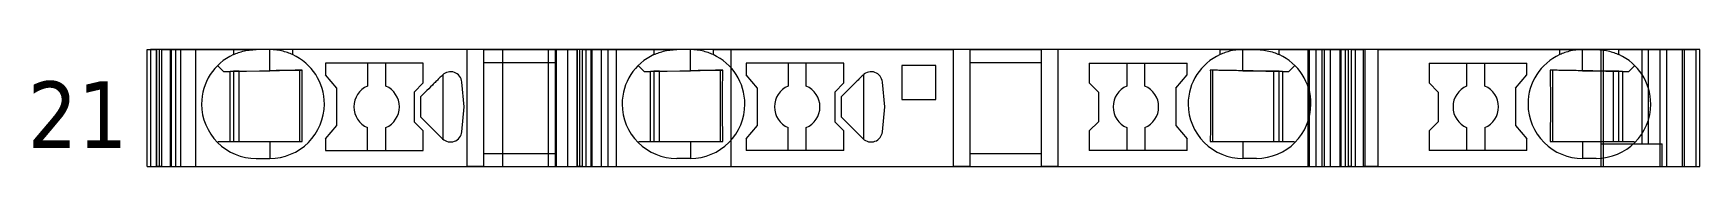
# Model space of a CAD drawing. Header units: millimetres. Extents: x 0 to 2100, y 0 to 1485.
# Drawn here: x 1216.8 to 1290.2, y 475.3 to 480.5 of the extents above; entities that cross this region are included whole.
import ezdxf
from ezdxf.enums import TextEntityAlignment as Align

# ---------------------------------------------------------------- set-up
doc = ezdxf.new("R2010")
doc.units = ezdxf.units.MM
for name, color, linetype, lineweight in [('EPLAN201', 7, 'Continuous', 5), ('EPLAN309', 5, 'Continuous', 5), ('EPLAN310', 5, 'Continuous', 5), ('EPLAN400', 5, 'Continuous', 5), ('EPLAN440', 73, 'Continuous', 5), ('EPLAN451', 7, 'Continuous', 5), ('EPLAN452', 7, 'Continuous', 5), ('EPLAN453', 7, 'Continuous', 5), ('EPLAN493', 5, 'Continuous', 5), ('EPLAN500', 7, 'Continuous', 5), ('EPLAN501', 7, 'Continuous', 5), ('EPLAN502', 7, 'Continuous', 5), ('EPLAN503', 7, 'Continuous', 5), ('EPLAN504', 7, 'Continuous', 5), ('MAIN-1', 7, 'Continuous', 5), ('MAIN-2', 7, 'Continuous', 5)]:
    doc.layers.add(name, color=color, linetype=linetype, lineweight=lineweight)
doc.styles.add('Tahoma', font='')
doc.styles.get('Tahoma').set_extended_font_data('Tahoma')

# ---------------------------------------------------------------- blocks, each defined once
blk = doc.blocks.new('EPLSYM_LibrarySPECIAL_Symbol12_Variant0_Placement8_58')
at = {"layer": 'EPLAN309', "lineweight": 13, "ltscale": 20}
blk.add_lwpolyline([(0, -5.15), (68.15, -5.15), (68.15, 0), (0, 0)], close=True, dxfattribs=at)
at = {"layer": 'EPLAN493', "color": 5, "style": 'Tahoma'}
blk.add_attdef('17_20450', text='', height=2.93475, dxfattribs=at).set_placement((0, -27.293475), align=Align.MIDDLE_RIGHT)
blk = doc.blocks.new('EPLFRAME')
at = {"layer": 'EPLAN201', "linetype": 'Continuous', "lineweight": 25, "ltscale": 4}
for p, q in [((210, 1485), (210, 1460)), ((420, 1485), (420, 1460)), ((630, 1485), (630, 1460)), ((840, 1485), (840, 1460)), ((1050, 1485), (1050, 1460)), ((1260, 1485), (1260, 1460)), ((1470, 1485), (1470, 1460)), ((1680, 1485), (1680, 1460)), ((1890, 1485), (1890, 1460)), ((100, 0), (100, 80)), ((200, 0), (200, 80)), ((360, 0), (360, 80)), ((500, 0), (500, 80)), ((1150, 0), (1150, 80)), ((1500, 0), (1500, 80)), ((1850, 80), (1850, 40)), ((0, 60), (500, 60)), ((2100, 60), (1850, 60)), ((0, 40), (500, 40)), ((1500, 40), (2100, 40)), ((1655, 0), (1655, 40)), ((2000, 0), (2000, 40)), ((0, 20), (920, 20)), ((710, 0), (710, 20)), ((2000, 20), (2100, 20))]:
    blk.add_line(p, q, dxfattribs=at)
at = {"layer": 'EPLAN201', "linetype": 'Continuous', "lineweight": 35, "ltscale": 4}
for p, q in [((0, 1460), (2100, 1460)), ((0, 80), (2100, 80)), ((300, 0), (300, 80)), ((920, 0), (920, 80))]:
    blk.add_line(p, q, dxfattribs=at)
blk.add_lwpolyline([(0, 0), (2100, 0), (2100, 1485), (0, 1485)], close=True, dxfattribs=at)
at = {"layer": 'EPLAN201', "color": 7, "style": 'Tahoma'}
for s, height, p in [('Date', 8.127, (305, 65)), ('=', 9.03, (1855, 65)), ('Ed.', 8.127, (305, 45)), ('+', 9.03, (1855, 45)), ('Appr.', 8.127, (305, 25)), ('Page', 8.127, (2005, 25)), ('Modification', 8.127, (5, 5)), ('Original', 8.127, (305, 5)), ('Replacement of', 8.127, (505, 5)), ('Replaced by', 8.127, (715, 5)), ('Date', 8.127, (105, 5)), ('Name', 8.127, (205, 5)), ('Page', 8.127, (2005, 5))]:
    blk.add_text(s, height=height, dxfattribs=at).set_placement(p)
blk.add_text('/', height=8.127, dxfattribs=at).set_placement((2069.985, 4.987), align=Align.CENTER)
at = {"layer": 'EPLAN451', "color": 7, "style": 'Tahoma'}
for tag, p, height in [('14_10014', (505, 60), 11.287), ('14_10015', (925, 60), 11.287), ('14_10011', (505, 25), 11.287), ('14_10013', (1660, 25), 8.127), ('14_10151', (365, 5), 8.127), ('14_10300', (2075, 5), 8.127)]:
    blk.add_attdef(tag, p, '', height=height, dxfattribs=at)
blk.add_attdef('4_25020', text='', height=8.127, dxfattribs=at).set_placement((2065, 5), align=Align.RIGHT)
at = {"layer": 'EPLAN452', "color": 7, "style": 'Tahoma'}
for tag, p, height in [('4_11041', (5, 85), 11.287), ('4_11071[1]', (5, 65), 8.127), ('4_11074[1]', (105, 65), 8.127), ('4_11070[1]', (205, 65), 8.127), ('4_11024', (365, 65), 8.127), ('4_20132_1001', (1870, 65), 8.127), ('4_11011', (1155, 60), 11.287), ('4_11030', (1505, 60), 11.287), ('4_11071[2]', (5, 45), 8.127), ('4_11074[2]', (105, 45), 8.127), ('4_11070[2]', (205, 45), 8.127), ('4_11022', (365, 45), 8.127), ('4_20134_1001', (1870, 45), 8.127), ('4_11071[3]', (5, 25), 8.127), ('4_11074[3]', (105, 25), 8.127), ('4_11070[3]', (205, 25), 8.127), ('4_11080', (365, 25), 8.127), ('4_11059', (1505, 25), 8.127)]:
    blk.add_attdef(tag, p, '', height=height, dxfattribs=at)
for tag, height, p in [('4_11040', 11.287, (2095, 85)), ('4_11000', 8.127, (2095, 25)), ('4_11085', 8.127, (705, 5)), ('4_11086', 8.127, (915, 5))]:
    blk.add_attdef(tag, text='', height=height, dxfattribs=at).set_placement(p, align=Align.RIGHT)
at = {"layer": 'EPLAN453', "color": 7, "style": 'Tahoma'}
for tag, p in [('53_19005_1', (105, 1465)), ('53_19005', (315, 1465)), ('53_19005_8', (525, 1465)), ('53_19005_6', (735, 1465)), ('53_19005_7', (945, 1465)), ('53_19005_9', (1155, 1465)), ('53_19005_3', (1365, 1465)), ('53_19005_2', (1575, 1465)), ('53_19005_4', (1785, 1465)), ('53_19005_5', (1995, 1465))]:
    blk.add_attdef(tag, text='', height=6.772, dxfattribs=at).set_placement(p, align=Align.BOTTOM_CENTER)
blk = doc.blocks.new('EPLSYM_LibrarySPECIAL_Symbol11_Variant0_Placement8')
at = {"layer": 'EPLAN310', "lineweight": 25, "ltscale": 20}
blk.add_lwpolyline([(0, -740), (550, -740), (550, 0), (0, 0)], close=True, dxfattribs=at)
at = {"layer": 'EPLAN400', "color": 5, "style": 'Tahoma'}
blk.add_attdef('17_20010', text='', height=2.2575, dxfattribs=at).set_placement((-1.5, -0.9515), align=Align.TOP_RIGHT)
at = {"layer": 'EPLAN440', "color": 73, "style": 'Tahoma'}
blk.add_attdef('17_20300', text='', height=1.6254, dxfattribs=at).set_placement((-1.5, -4.57508), align=Align.TOP_RIGHT)
at = {"layer": 'EPLAN500', "color": 7, "style": 'Tahoma'}
blk.add_attdef('17_20027', text='', height=1.6254, dxfattribs=at).set_placement((-1.5, -7.27508), align=Align.TOP_RIGHT)
at = {"layer": 'EPLAN501', "color": 7, "style": 'Tahoma'}
blk.add_attdef('17_20011', text='', height=1.6254, dxfattribs=at).set_placement((-1.5, -12.67508), align=Align.TOP_RIGHT)
at = {"layer": 'EPLAN502', "color": 7, "style": 'Tahoma'}
blk.add_attdef('17_20025', text='', height=1.6254, dxfattribs=at).set_placement((-1.5, -15.37508), align=Align.TOP_RIGHT)
at = {"layer": 'EPLAN503', "color": 7, "style": 'Tahoma'}
blk.add_attdef('17_20024', text='', height=1.6254, dxfattribs=at).set_placement((-1.5, -18.07508), align=Align.TOP_RIGHT)
at = {"layer": 'EPLAN504', "color": 7, "style": 'Tahoma'}
blk.add_attdef('17_20901[1]', text='', height=1.6254, dxfattribs=at).set_placement((-1.5, -9.97508), align=Align.TOP_RIGHT)

msp = doc.modelspace()

# ---------------------------------------------------------------- linework, layer by layer
at = {"layer": 'MAIN-1'}
for p, q in [((1221.85, 480.5), (1222.284, 480.5)), ((1221.85, 475.35), (1221.85, 480.5)), ((1222.393, 480.5), (1222.284, 480.5)), ((1222.284, 475.35), (1222.284, 480.5)), ((1222.501, 480.5), (1222.393, 480.5)), ((1222.393, 475.35), (1222.393, 480.5)), ((1222.501, 480.5), (1225.65, 480.5)), ((1222.501, 475.35), (1222.501, 480.5)), ((1225.65, 480.5), (1226.65, 480.5)), ((1225.65, 480.5), (1225.65, 480.282)), ((1225.65, 480.282), (1225.702, 480.305)), ((1225.702, 480.305), (1225.756, 480.327)), ((1225.756, 480.327), (1225.813, 480.349)), ((1225.813, 480.349), (1225.872, 480.37)), ((1225.872, 480.37), (1225.933, 480.39)), ((1225.933, 480.39), (1225.997, 480.409)), ((1225.997, 480.409), (1226.063, 480.427)), ((1226.063, 480.427), (1226.131, 480.443)), ((1226.131, 480.443), (1226.201, 480.458)), ((1226.201, 480.458), (1226.272, 480.47)), ((1226.272, 480.47), (1226.346, 480.481)), ((1226.346, 480.481), (1226.421, 480.489)), ((1226.421, 480.489), (1226.497, 480.495)), ((1226.497, 480.495), (1226.573, 480.499)), ((1226.573, 480.499), (1226.65, 480.5)), ((1227.25, 480.5), (1226.65, 480.5)), ((1227.327, 480.499), (1227.25, 480.5)), ((1228.25, 480.5), (1227.25, 480.5)), ((1227.25, 479.568), (1227.25, 480.5)), ((1227.403, 480.495), (1227.327, 480.499)), ((1227.479, 480.489), (1227.403, 480.495)), ((1227.554, 480.481), (1227.479, 480.489)), ((1227.628, 480.47), (1227.554, 480.481)), ((1227.699, 480.458), (1227.628, 480.47)), ((1227.769, 480.443), (1227.699, 480.458)), ((1227.837, 480.427), (1227.769, 480.443)), ((1227.903, 480.409), (1227.837, 480.427)), ((1227.967, 480.39), (1227.903, 480.409)), ((1228.028, 480.37), (1227.967, 480.39)), ((1228.087, 480.349), (1228.028, 480.37)), ((1228.144, 480.327), (1228.087, 480.349)), ((1228.198, 480.305), (1228.144, 480.327)), ((1228.25, 480.282), (1228.198, 480.305)), ((1235.932, 480.5), (1228.25, 480.5)), ((1228.25, 480.5), (1228.25, 480.282)), ((1236.65, 480.5), (1235.932, 480.5)), ((1235.932, 475.35), (1235.932, 480.5)), ((1236.65, 480.5), (1239.8, 480.5)), ((1236.65, 480.5), (1236.65, 475.35)), ((1239.8, 480.5), (1240.35, 480.5)), ((1239.8, 480.5), (1239.8, 475.35)), ((1240.35, 480.5), (1240.784, 480.5)), ((1240.35, 480.5), (1240.35, 475.35)), ((1240.893, 480.5), (1240.784, 480.5)), ((1240.784, 475.35), (1240.784, 480.5)), ((1241.001, 480.5), (1240.893, 480.5)), ((1240.893, 475.35), (1240.893, 480.5)), ((1241.001, 480.5), (1244.15, 480.5)), ((1241.001, 475.35), (1241.001, 480.5)), ((1244.15, 480.5), (1245.15, 480.5)), ((1244.15, 480.5), (1244.15, 480.282)), ((1244.15, 480.282), (1244.202, 480.305)), ((1244.202, 480.305), (1244.256, 480.327)), ((1244.256, 480.327), (1244.313, 480.349)), ((1244.313, 480.349), (1244.372, 480.37)), ((1244.372, 480.37), (1244.433, 480.39)), ((1244.433, 480.39), (1244.497, 480.409)), ((1244.497, 480.409), (1244.563, 480.427)), ((1244.563, 480.427), (1244.631, 480.443)), ((1244.631, 480.443), (1244.701, 480.458)), ((1244.701, 480.458), (1244.772, 480.47)), ((1244.772, 480.47), (1244.846, 480.481)), ((1244.846, 480.481), (1244.921, 480.489)), ((1244.921, 480.489), (1244.997, 480.495)), ((1244.997, 480.495), (1245.073, 480.499)), ((1245.073, 480.499), (1245.15, 480.5)), ((1245.75, 480.5), (1245.15, 480.5)), ((1245.827, 480.499), (1245.75, 480.5)), ((1246.75, 480.5), (1245.75, 480.5)), ((1245.75, 479.568), (1245.75, 480.5)), ((1245.903, 480.495), (1245.827, 480.499)), ((1245.979, 480.489), (1245.903, 480.495)), ((1246.054, 480.481), (1245.979, 480.489)), ((1246.128, 480.47), (1246.054, 480.481)), ((1246.199, 480.458), (1246.128, 480.47)), ((1246.269, 480.443), (1246.199, 480.458)), ((1246.337, 480.427), (1246.269, 480.443)), ((1246.403, 480.409), (1246.337, 480.427)), ((1246.467, 480.39), (1246.403, 480.409)), ((1246.528, 480.37), (1246.467, 480.39)), ((1246.587, 480.349), (1246.528, 480.37)), ((1246.644, 480.327), (1246.587, 480.349)), ((1246.698, 480.305), (1246.644, 480.327)), ((1246.75, 480.282), (1246.698, 480.305)), ((1246.75, 480.5), (1257.332, 480.5)), ((1246.75, 480.5), (1246.75, 480.282)), ((1258.05, 480.5), (1257.332, 480.5)), ((1257.332, 475.35), (1257.332, 480.5)), ((1258.05, 480.5), (1261.2, 480.5)), ((1258.05, 480.5), (1258.05, 475.35)), ((1261.919, 480.5), (1261.2, 480.5)), ((1261.2, 475.35), (1261.2, 480.5)), ((1269.05, 480.5), (1261.919, 480.5)), ((1261.919, 480.5), (1261.919, 475.35)), ((1269.05, 480.5), (1270.05, 480.5)), ((1269.05, 480.282), (1269.05, 480.5)), ((1269.102, 480.305), (1269.05, 480.282)), ((1269.156, 480.327), (1269.102, 480.305)), ((1269.213, 480.349), (1269.156, 480.327)), ((1269.272, 480.37), (1269.213, 480.349)), ((1269.333, 480.39), (1269.272, 480.37)), ((1269.397, 480.409), (1269.333, 480.39)), ((1269.463, 480.427), (1269.397, 480.409)), ((1269.531, 480.443), (1269.463, 480.427)), ((1269.601, 480.458), (1269.531, 480.443)), ((1269.673, 480.47), (1269.601, 480.458)), ((1269.746, 480.481), (1269.673, 480.47)), ((1269.821, 480.489), (1269.746, 480.481)), ((1269.897, 480.495), (1269.821, 480.489)), ((1269.973, 480.499), (1269.897, 480.495)), ((1270.05, 480.5), (1269.973, 480.499)), ((1270.05, 479.568), (1270.05, 480.5)), ((1270.05, 480.5), (1270.65, 480.5)), ((1270.65, 480.5), (1270.732, 480.499)), ((1271.65, 480.5), (1270.65, 480.5)), ((1270.732, 480.499), (1270.814, 480.494)), ((1270.814, 480.494), (1270.896, 480.487)), ((1270.896, 480.487), (1270.975, 480.478)), ((1270.975, 480.478), (1271.053, 480.466)), ((1271.053, 480.466), (1271.13, 480.452)), ((1271.13, 480.452), (1271.204, 480.435)), ((1271.204, 480.435), (1271.275, 480.417)), ((1271.275, 480.417), (1271.345, 480.397)), ((1271.345, 480.397), (1271.411, 480.376)), ((1271.411, 480.376), (1271.475, 480.354)), ((1271.475, 480.354), (1271.536, 480.331)), ((1271.536, 480.331), (1271.594, 480.306)), ((1271.594, 480.306), (1271.65, 480.282)), ((1271.65, 480.5), (1274.704, 480.5)), ((1271.65, 480.282), (1271.65, 480.5)), ((1274.832, 480.5), (1274.704, 480.5)), ((1274.704, 475.35), (1274.704, 480.5)), ((1274.832, 480.5), (1275.367, 480.5)), ((1274.832, 475.35), (1274.832, 480.5)), ((1276, 480.5), (1275.367, 480.5)), ((1275.367, 475.35), (1275.367, 480.5)), ((1276, 480.5), (1284, 480.5)), ((1276, 475.35), (1276, 480.5)), ((1284, 480.5), (1285, 480.5)), ((1284, 480.282), (1284, 480.5)), ((1284.052, 480.305), (1284, 480.282)), ((1284.106, 480.327), (1284.052, 480.305)), ((1284.163, 480.349), (1284.106, 480.327)), ((1284.222, 480.37), (1284.163, 480.349)), ((1284.283, 480.39), (1284.222, 480.37)), ((1284.347, 480.409), (1284.283, 480.39)), ((1284.413, 480.427), (1284.347, 480.409)), ((1284.481, 480.443), (1284.413, 480.427)), ((1284.551, 480.458), (1284.481, 480.443)), ((1284.622, 480.47), (1284.551, 480.458)), ((1284.696, 480.481), (1284.622, 480.47)), ((1284.771, 480.489), (1284.696, 480.481)), ((1284.847, 480.495), (1284.771, 480.489)), ((1284.923, 480.499), (1284.847, 480.495)), ((1285, 480.5), (1284.923, 480.499)), ((1285, 479.568), (1285, 480.5)), ((1285, 480.5), (1285.6, 480.5)), ((1285.6, 480.5), (1285.677, 480.499)), ((1286.6, 480.5), (1285.6, 480.5)), ((1285.677, 480.499), (1285.753, 480.495)), ((1285.753, 480.495), (1285.829, 480.489)), ((1285.829, 480.489), (1285.904, 480.481)), ((1285.904, 480.481), (1285.978, 480.47)), ((1285.978, 480.47), (1286.049, 480.458)), ((1286.049, 480.458), (1286.119, 480.443)), ((1286.119, 480.443), (1286.187, 480.427)), ((1286.187, 480.427), (1286.253, 480.409)), ((1286.253, 480.409), (1286.317, 480.39)), ((1286.317, 480.39), (1286.378, 480.37)), ((1286.378, 480.37), (1286.437, 480.349)), ((1286.437, 480.349), (1286.494, 480.327)), ((1286.494, 480.327), (1286.548, 480.305)), ((1286.548, 480.305), (1286.6, 480.282)), ((1286.6, 480.5), (1290, 480.5)), ((1286.6, 480.282), (1286.6, 480.5)), ((1290, 475.35), (1290, 480.5)), ((1224.953, 479.797), (1225.217, 479.533)), ((1225.217, 479.533), (1227.25, 479.568)), ((1225.5, 476.45), (1225.5, 479.538)), ((1225.65, 479.54), (1225.65, 476.45)), ((1225.9, 476.45), (1225.9, 479.545)), ((1227.345, 479.57), (1227.25, 479.568)), ((1227.438, 479.571), (1227.345, 479.57)), ((1227.53, 479.573), (1227.438, 479.571)), ((1227.618, 479.575), (1227.53, 479.573)), ((1227.703, 479.576), (1227.618, 479.575)), ((1227.786, 479.577), (1227.703, 479.576)), ((1227.865, 479.579), (1227.786, 479.577)), ((1227.943, 479.58), (1227.865, 479.579)), ((1228.017, 479.581), (1227.943, 479.58)), ((1228.09, 479.582), (1228.017, 479.581)), ((1228.16, 479.584), (1228.09, 479.582)), ((1228.229, 479.585), (1228.16, 479.584)), ((1228.297, 479.586), (1228.229, 479.585)), ((1228.363, 479.587), (1228.297, 479.586)), ((1228.428, 479.588), (1228.363, 479.587)), ((1228.491, 479.589), (1228.428, 479.588)), ((1228.554, 479.59), (1228.491, 479.589)), ((1228.615, 479.591), (1228.554, 479.59)), ((1228.579, 476.45), (1228.579, 479.591)), ((1228.676, 479.592), (1228.615, 479.591)), ((1228.674, 479.377), (1228.675, 479.45)), ((1228.675, 479.45), (1228.676, 479.522)), ((1228.676, 479.522), (1228.676, 479.592)), ((1229.7, 479.9), (1229.7, 479.389)), ((1234, 479.9), (1229.7, 479.9)), ((1231.55, 479.9), (1231.55, 478.892)), ((1232.35, 478.892), (1232.35, 479.9)), ((1234, 479.029), (1234, 479.9)), ((1234.867, 479.398), (1234.867, 476.552)), ((1236.65, 479.925), (1239.8, 479.925)), ((1243.453, 479.797), (1243.717, 479.533)), ((1243.717, 479.533), (1245.75, 479.568)), ((1244, 476.45), (1244, 479.538)), ((1244.15, 479.54), (1244.15, 476.45)), ((1244.4, 476.45), (1244.4, 479.545)), ((1245.87, 479.57), (1245.75, 479.568)), ((1245.987, 479.572), (1245.87, 479.57)), ((1246.1, 479.574), (1245.987, 479.572)), ((1246.209, 479.576), (1246.1, 479.574)), ((1246.313, 479.578), (1246.209, 479.576)), ((1246.412, 479.579), (1246.313, 479.578)), ((1246.507, 479.581), (1246.412, 479.579)), ((1246.599, 479.583), (1246.507, 479.581)), ((1246.688, 479.584), (1246.599, 479.583)), ((1246.774, 479.586), (1246.688, 479.584)), ((1246.858, 479.587), (1246.774, 479.586)), ((1246.94, 479.588), (1246.858, 479.587)), ((1247.02, 479.59), (1246.94, 479.588)), ((1247.099, 479.591), (1247.02, 479.59)), ((1247.079, 476.45), (1247.079, 479.591)), ((1247.176, 479.592), (1247.099, 479.591)), ((1247.174, 479.377), (1247.175, 479.45)), ((1247.175, 479.45), (1247.176, 479.522)), ((1247.176, 479.522), (1247.176, 479.592)), ((1248.2, 479.9), (1248.2, 479.389)), ((1252.5, 479.9), (1248.2, 479.9)), ((1250.05, 479.9), (1250.05, 478.892)), ((1250.85, 478.892), (1250.85, 479.9)), ((1252.5, 479.029), (1252.5, 479.9)), ((1253.367, 479.398), (1253.367, 476.552)), ((1255.05, 479.8), (1255.05, 478.3)), ((1256.55, 479.8), (1255.05, 479.8)), ((1256.55, 478.3), (1256.55, 479.8)), ((1258.05, 479.925), (1261.2, 479.925)), ((1263.3, 479.9), (1263.3, 479.029)), ((1263.3, 479.9), (1267.6, 479.9)), ((1264.95, 479.9), (1264.95, 478.892)), ((1265.75, 478.892), (1265.75, 479.9)), ((1267.6, 479.389), (1267.6, 479.9)), ((1268.624, 479.592), (1268.625, 479.522)), ((1268.685, 479.591), (1268.624, 479.592)), ((1268.625, 479.522), (1268.625, 479.45)), ((1268.625, 479.45), (1268.626, 479.377)), ((1268.746, 479.59), (1268.685, 479.591)), ((1268.721, 479.591), (1268.721, 476.45)), ((1268.809, 479.589), (1268.746, 479.59)), ((1268.873, 479.588), (1268.809, 479.589)), ((1268.937, 479.587), (1268.873, 479.588)), ((1269.003, 479.586), (1268.937, 479.587)), ((1269.071, 479.585), (1269.003, 479.586)), ((1269.14, 479.584), (1269.071, 479.585)), ((1269.21, 479.582), (1269.14, 479.584)), ((1269.283, 479.581), (1269.21, 479.582)), ((1269.358, 479.58), (1269.283, 479.581)), ((1269.435, 479.579), (1269.358, 479.58)), ((1269.514, 479.577), (1269.435, 479.579)), ((1269.597, 479.576), (1269.514, 479.577)), ((1269.682, 479.575), (1269.597, 479.576)), ((1269.771, 479.573), (1269.682, 479.575)), ((1269.862, 479.571), (1269.771, 479.573)), ((1269.955, 479.57), (1269.862, 479.571)), ((1270.05, 479.568), (1269.955, 479.57)), ((1270.05, 479.568), (1272.083, 479.533)), ((1271.4, 479.545), (1271.4, 476.45)), ((1271.65, 476.45), (1271.65, 479.54)), ((1271.8, 479.538), (1271.8, 476.45)), ((1272.083, 479.533), (1272.347, 479.797)), ((1278.25, 479.9), (1278.25, 479.029)), ((1278.25, 479.9), (1282.55, 479.9)), ((1279.9, 479.9), (1279.9, 478.892)), ((1280.7, 478.892), (1280.7, 479.9)), ((1282.55, 479.389), (1282.55, 479.9)), ((1283.574, 479.592), (1283.574, 479.522)), ((1283.635, 479.591), (1283.574, 479.592)), ((1283.574, 479.522), (1283.575, 479.45)), ((1283.575, 479.45), (1283.576, 479.377)), ((1283.696, 479.59), (1283.635, 479.591)), ((1283.671, 479.591), (1283.671, 476.45)), ((1283.759, 479.589), (1283.696, 479.59)), ((1283.822, 479.588), (1283.759, 479.589)), ((1283.887, 479.587), (1283.822, 479.588)), ((1283.953, 479.586), (1283.887, 479.587)), ((1284.021, 479.585), (1283.953, 479.586)), ((1284.09, 479.584), (1284.021, 479.585)), ((1284.16, 479.582), (1284.09, 479.584)), ((1284.233, 479.581), (1284.16, 479.582)), ((1284.307, 479.58), (1284.233, 479.581)), ((1284.385, 479.579), (1284.307, 479.58)), ((1284.464, 479.577), (1284.385, 479.579)), ((1284.547, 479.576), (1284.464, 479.577)), ((1284.632, 479.575), (1284.547, 479.576)), ((1284.72, 479.573), (1284.632, 479.575)), ((1284.812, 479.571), (1284.72, 479.573)), ((1284.905, 479.57), (1284.812, 479.571)), ((1285, 479.568), (1284.905, 479.57)), ((1285, 479.568), (1287.033, 479.533)), ((1286.35, 479.545), (1286.35, 476.45)), ((1286.6, 476.45), (1286.6, 479.54)), ((1286.75, 479.538), (1286.75, 476.45)), ((1287.033, 479.533), (1287.297, 479.797)), ((1228.668, 478.632), (1228.669, 478.726)), ((1228.669, 478.817), (1228.67, 478.904)), ((1228.669, 478.726), (1228.669, 478.817)), ((1228.67, 478.988), (1228.671, 479.07)), ((1228.67, 478.904), (1228.67, 478.988)), ((1228.671, 479.07), (1228.672, 479.149)), ((1228.672, 479.149), (1228.673, 479.227)), ((1228.673, 479.303), (1228.674, 479.377)), ((1228.673, 479.227), (1228.673, 479.303)), ((1230.2, 478.793), (1229.7, 479.389)), ((1230.2, 477.157), (1230.2, 478.793)), ((1233.6, 478.629), (1234, 479.029)), ((1234.158, 478.69), (1234.072, 478.604)), ((1234.242, 478.774), (1234.158, 478.69)), ((1234.323, 478.856), (1234.242, 478.774)), ((1234.402, 478.934), (1234.323, 478.856)), ((1234.443, 478.975), (1234.402, 478.934)), ((1234.483, 479.015), (1234.443, 478.975)), ((1234.521, 479.053), (1234.483, 479.015)), ((1234.558, 479.09), (1234.521, 479.053)), ((1234.594, 479.126), (1234.558, 479.09)), ((1234.627, 479.159), (1234.594, 479.126)), ((1234.658, 479.191), (1234.627, 479.159)), ((1234.69, 479.222), (1234.658, 479.191)), ((1234.721, 479.253), (1234.69, 479.222)), ((1234.752, 479.285), (1234.721, 479.253)), ((1234.784, 479.316), (1234.752, 479.285)), ((1234.815, 479.347), (1234.784, 479.316)), ((1234.846, 479.379), (1234.815, 479.347)), ((1235.802, 477.975), (1235.698, 479.072)), ((1247.168, 478.632), (1247.169, 478.726)), ((1247.169, 478.817), (1247.17, 478.904)), ((1247.169, 478.726), (1247.169, 478.817)), ((1247.17, 478.988), (1247.171, 479.07)), ((1247.17, 478.904), (1247.17, 478.988)), ((1247.171, 479.07), (1247.172, 479.149)), ((1247.172, 479.149), (1247.173, 479.227)), ((1247.173, 479.303), (1247.174, 479.377)), ((1247.173, 479.227), (1247.173, 479.303)), ((1248.7, 478.793), (1248.2, 479.389)), ((1248.7, 477.157), (1248.7, 478.793)), ((1252.1, 478.629), (1252.5, 479.029)), ((1252.658, 478.69), (1252.572, 478.604)), ((1252.742, 478.774), (1252.658, 478.69)), ((1252.823, 478.856), (1252.742, 478.774)), ((1252.902, 478.934), (1252.823, 478.856)), ((1252.943, 478.975), (1252.902, 478.934)), ((1252.983, 479.015), (1252.943, 478.975)), ((1253.021, 479.053), (1252.983, 479.015)), ((1253.058, 479.09), (1253.021, 479.053)), ((1253.094, 479.126), (1253.058, 479.09)), ((1253.127, 479.159), (1253.094, 479.126)), ((1253.158, 479.191), (1253.127, 479.159)), ((1253.19, 479.222), (1253.158, 479.191)), ((1253.221, 479.253), (1253.19, 479.222)), ((1253.252, 479.285), (1253.221, 479.253)), ((1253.284, 479.316), (1253.252, 479.285)), ((1253.315, 479.347), (1253.284, 479.316)), ((1253.346, 479.379), (1253.315, 479.347)), ((1254.302, 477.975), (1254.198, 479.072)), ((1263.7, 478.629), (1263.3, 479.029)), ((1267.1, 478.793), (1267.6, 479.389)), ((1267.1, 478.793), (1267.1, 477.157)), ((1268.626, 479.377), (1268.627, 479.303)), ((1268.627, 479.303), (1268.628, 479.227)), ((1268.628, 479.227), (1268.628, 479.149)), ((1268.628, 479.149), (1268.629, 479.07)), ((1268.629, 479.07), (1268.63, 478.988)), ((1268.63, 478.988), (1268.63, 478.904)), ((1268.63, 478.904), (1268.631, 478.817)), ((1268.631, 478.817), (1268.631, 478.726)), ((1268.631, 478.726), (1268.632, 478.632)), ((1278.65, 478.629), (1278.25, 479.029)), ((1282.05, 478.793), (1282.55, 479.389)), ((1282.05, 478.793), (1282.05, 477.157)), ((1283.576, 479.377), (1283.577, 479.303)), ((1283.577, 479.303), (1283.577, 479.227)), ((1283.577, 479.227), (1283.578, 479.149)), ((1283.578, 479.149), (1283.579, 479.07)), ((1283.579, 479.07), (1283.58, 478.988)), ((1283.58, 478.988), (1283.58, 478.904)), ((1283.58, 478.904), (1283.581, 478.817)), ((1283.581, 478.817), (1283.581, 478.726)), ((1283.581, 478.726), (1283.582, 478.632)), ((1228.667, 478.431), (1228.668, 478.534)), ((1228.667, 478.324), (1228.667, 478.431)), ((1228.667, 478.213), (1228.667, 478.324)), ((1228.667, 478.1), (1228.667, 478.213)), ((1228.667, 477.979), (1228.667, 478.1)), ((1228.667, 477.861), (1228.667, 477.979)), ((1228.668, 478.534), (1228.668, 478.632)), ((1233.6, 478.629), (1233.6, 477.321)), ((1233.986, 478.518), (1233.9, 478.432)), ((1233.9, 478.302), (1233.9, 478.432)), ((1233.9, 478.171), (1233.9, 478.302)), ((1233.9, 478.04), (1233.9, 478.171)), ((1233.9, 477.91), (1233.9, 478.04)), ((1234.072, 478.604), (1233.986, 478.518)), ((1235.698, 476.878), (1235.802, 477.975)), ((1247.167, 478.431), (1247.168, 478.534)), ((1247.167, 478.324), (1247.167, 478.431)), ((1247.167, 478.213), (1247.167, 478.324)), ((1247.167, 478.1), (1247.167, 478.213)), ((1247.167, 477.979), (1247.167, 478.1)), ((1247.167, 477.861), (1247.167, 477.979)), ((1247.168, 478.534), (1247.168, 478.632)), ((1252.1, 478.629), (1252.1, 477.321)), ((1252.486, 478.518), (1252.4, 478.432)), ((1252.4, 478.302), (1252.4, 478.432)), ((1252.4, 478.171), (1252.4, 478.302)), ((1252.4, 478.04), (1252.4, 478.171)), ((1252.4, 477.91), (1252.4, 478.04)), ((1252.572, 478.604), (1252.486, 478.518)), ((1254.198, 476.878), (1254.302, 477.975)), ((1255.05, 478.3), (1256.55, 478.3)), ((1263.7, 478.629), (1263.7, 477.321)), ((1268.632, 478.632), (1268.633, 478.534)), ((1268.633, 478.534), (1268.633, 478.431)), ((1268.633, 478.431), (1268.633, 478.324)), ((1268.633, 478.324), (1268.633, 478.213)), ((1268.633, 478.213), (1268.634, 478.1)), ((1268.634, 478.1), (1268.633, 477.979)), ((1268.633, 477.979), (1268.633, 477.861)), ((1278.65, 478.629), (1278.65, 477.321)), ((1283.582, 478.632), (1283.582, 478.534)), ((1283.582, 478.534), (1283.583, 478.431)), ((1283.583, 478.431), (1283.583, 478.324)), ((1283.583, 478.324), (1283.583, 478.213)), ((1283.583, 478.213), (1283.583, 478.1)), ((1283.583, 478.1), (1283.583, 477.979)), ((1283.583, 477.979), (1283.583, 477.861)), ((1228.667, 477.747), (1228.667, 477.861)), ((1228.668, 477.638), (1228.667, 477.747)), ((1228.668, 477.534), (1228.668, 477.638)), ((1228.669, 477.434), (1228.668, 477.534)), ((1228.669, 477.339), (1228.669, 477.434)), ((1228.67, 477.248), (1228.669, 477.339)), ((1228.671, 477.159), (1228.67, 477.248)), ((1234, 476.921), (1233.6, 477.321)), ((1233.9, 477.779), (1233.9, 477.91)), ((1233.9, 477.648), (1233.9, 477.779)), ((1233.9, 477.518), (1233.9, 477.648)), ((1233.9, 477.518), (1234.846, 476.571)), ((1247.167, 477.747), (1247.167, 477.861)), ((1247.168, 477.638), (1247.167, 477.747)), ((1247.168, 477.534), (1247.168, 477.638)), ((1247.169, 477.434), (1247.168, 477.534)), ((1247.169, 477.339), (1247.169, 477.434)), ((1247.17, 477.248), (1247.169, 477.339)), ((1247.171, 477.159), (1247.17, 477.248)), ((1252.5, 476.921), (1252.1, 477.321)), ((1252.4, 477.779), (1252.4, 477.91)), ((1252.4, 477.648), (1252.4, 477.779)), ((1252.4, 477.518), (1252.4, 477.648)), ((1252.4, 477.518), (1253.346, 476.571)), ((1263.7, 477.321), (1263.3, 476.921)), ((1268.63, 477.248), (1268.629, 477.159)), ((1268.631, 477.339), (1268.63, 477.248)), ((1268.632, 477.534), (1268.631, 477.434)), ((1268.631, 477.434), (1268.631, 477.339)), ((1268.633, 477.747), (1268.632, 477.638)), ((1268.632, 477.638), (1268.632, 477.534)), ((1268.633, 477.861), (1268.633, 477.747)), ((1278.65, 477.321), (1278.25, 476.921)), ((1283.58, 477.248), (1283.579, 477.159)), ((1283.581, 477.339), (1283.58, 477.248)), ((1283.582, 477.534), (1283.581, 477.434)), ((1283.581, 477.434), (1283.581, 477.339)), ((1283.583, 477.747), (1283.582, 477.638)), ((1283.582, 477.638), (1283.582, 477.534)), ((1283.583, 477.861), (1283.583, 477.747)), ((1228.672, 477.073), (1228.671, 477.159)), ((1228.672, 476.99), (1228.672, 477.073)), ((1228.673, 476.908), (1228.672, 476.99)), ((1228.674, 476.829), (1228.673, 476.908)), ((1228.675, 476.75), (1228.674, 476.829)), ((1228.676, 476.674), (1228.675, 476.75)), ((1228.676, 476.598), (1228.676, 476.674)), ((1228.677, 476.524), (1228.676, 476.598)), ((1228.678, 476.45), (1228.677, 476.524)), ((1229.7, 476.561), (1230.2, 477.157)), ((1229.7, 476.561), (1229.7, 476.05)), ((1231.55, 476.05), (1231.55, 477.058)), ((1232.35, 476.05), (1232.35, 477.058)), ((1234, 476.05), (1234, 476.921)), ((1247.172, 477.073), (1247.171, 477.159)), ((1247.172, 476.99), (1247.172, 477.073)), ((1247.173, 476.908), (1247.172, 476.99)), ((1247.174, 476.829), (1247.173, 476.908)), ((1247.175, 476.75), (1247.174, 476.829)), ((1247.176, 476.674), (1247.175, 476.75)), ((1247.176, 476.598), (1247.176, 476.674)), ((1247.177, 476.524), (1247.176, 476.598)), ((1247.178, 476.45), (1247.177, 476.524)), ((1248.2, 476.561), (1248.7, 477.157)), ((1248.2, 476.561), (1248.2, 476.05)), ((1250.05, 476.05), (1250.05, 477.058)), ((1250.85, 476.05), (1250.85, 477.058)), ((1252.5, 476.05), (1252.5, 476.921)), ((1263.3, 476.921), (1263.3, 476.05)), ((1264.95, 477.058), (1264.95, 476.05)), ((1265.75, 477.058), (1265.75, 476.05)), ((1267.1, 477.157), (1267.6, 476.561)), ((1267.6, 476.05), (1267.6, 476.561)), ((1268.623, 476.524), (1268.622, 476.45)), ((1268.624, 476.598), (1268.623, 476.524)), ((1268.625, 476.75), (1268.624, 476.674)), ((1268.624, 476.674), (1268.624, 476.598)), ((1268.626, 476.829), (1268.625, 476.75)), ((1268.627, 476.908), (1268.626, 476.829)), ((1268.628, 476.99), (1268.627, 476.908)), ((1268.629, 477.159), (1268.628, 477.073)), ((1268.628, 477.073), (1268.628, 476.99)), ((1278.25, 476.921), (1278.25, 476.05)), ((1279.9, 477.058), (1279.9, 476.05)), ((1280.7, 477.058), (1280.7, 476.05)), ((1282.05, 477.157), (1282.55, 476.561)), ((1282.55, 476.05), (1282.55, 476.561)), ((1283.573, 476.524), (1283.572, 476.45)), ((1283.574, 476.598), (1283.573, 476.524)), ((1283.575, 476.75), (1283.574, 476.674)), ((1283.574, 476.674), (1283.574, 476.598)), ((1283.576, 476.829), (1283.575, 476.75)), ((1283.577, 476.908), (1283.576, 476.829)), ((1283.578, 476.99), (1283.577, 476.908)), ((1283.579, 477.159), (1283.578, 477.073)), ((1283.578, 477.073), (1283.578, 476.99)), ((1225, 476.45), (1224.953, 476.403)), ((1225, 476.45), (1227.25, 476.45)), ((1227.25, 476.45), (1227.342, 476.45)), ((1227.25, 476.45), (1227.25, 475.7)), ((1227.342, 476.45), (1227.433, 476.45)), ((1227.433, 476.45), (1227.523, 476.45)), ((1227.523, 476.45), (1227.61, 476.45)), ((1227.61, 476.45), (1227.695, 476.45)), ((1227.695, 476.45), (1227.778, 476.45)), ((1227.778, 476.45), (1227.858, 476.45)), ((1227.858, 476.45), (1227.936, 476.45)), ((1227.936, 476.45), (1228.011, 476.45)), ((1228.011, 476.45), (1228.085, 476.45)), ((1228.085, 476.45), (1228.157, 476.45)), ((1228.157, 476.45), (1228.226, 476.45)), ((1228.226, 476.45), (1228.295, 476.45)), ((1228.295, 476.45), (1228.361, 476.45)), ((1228.361, 476.45), (1228.427, 476.45)), ((1228.427, 476.45), (1228.491, 476.45)), ((1228.491, 476.45), (1228.555, 476.45)), ((1228.555, 476.45), (1228.617, 476.45)), ((1228.617, 476.45), (1228.678, 476.45)), ((1229.7, 476.05), (1234, 476.05)), ((1236.65, 475.925), (1239.8, 475.925)), ((1243.5, 476.45), (1243.453, 476.403)), ((1243.5, 476.45), (1245.75, 476.45)), ((1245.75, 476.45), (1245.842, 476.45)), ((1245.75, 476.45), (1245.75, 475.7)), ((1245.842, 476.45), (1245.933, 476.45)), ((1245.933, 476.45), (1246.023, 476.45)), ((1246.023, 476.45), (1246.11, 476.45)), ((1246.11, 476.45), (1246.195, 476.45)), ((1246.195, 476.45), (1246.278, 476.45)), ((1246.278, 476.45), (1246.358, 476.45)), ((1246.358, 476.45), (1246.436, 476.45)), ((1246.436, 476.45), (1246.511, 476.45)), ((1246.511, 476.45), (1246.585, 476.45)), ((1246.585, 476.45), (1246.657, 476.45)), ((1246.657, 476.45), (1246.726, 476.45)), ((1246.726, 476.45), (1246.795, 476.45)), ((1246.795, 476.45), (1246.861, 476.45)), ((1246.861, 476.45), (1246.927, 476.45)), ((1246.927, 476.45), (1246.991, 476.45)), ((1246.991, 476.45), (1247.055, 476.45)), ((1247.055, 476.45), (1247.117, 476.45)), ((1247.117, 476.45), (1247.178, 476.45)), ((1252.5, 476.05), (1248.2, 476.05)), ((1258.05, 475.925), (1261.2, 475.925)), ((1267.6, 476.05), (1263.3, 476.05)), ((1268.622, 476.45), (1268.683, 476.45)), ((1268.683, 476.45), (1268.746, 476.45)), ((1268.746, 476.45), (1268.809, 476.45)), ((1268.809, 476.45), (1268.873, 476.45)), ((1268.873, 476.45), (1268.939, 476.45)), ((1268.939, 476.45), (1269.005, 476.45)), ((1269.005, 476.45), (1269.074, 476.45)), ((1269.074, 476.45), (1269.144, 476.45)), ((1269.144, 476.45), (1269.215, 476.45)), ((1269.215, 476.45), (1269.289, 476.45)), ((1269.289, 476.45), (1269.364, 476.45)), ((1269.364, 476.45), (1269.442, 476.45)), ((1269.442, 476.45), (1269.522, 476.45)), ((1269.522, 476.45), (1269.605, 476.45)), ((1269.605, 476.45), (1269.69, 476.45)), ((1269.69, 476.45), (1269.778, 476.45)), ((1269.778, 476.45), (1269.867, 476.45)), ((1269.867, 476.45), (1269.958, 476.45)), ((1269.958, 476.45), (1270.05, 476.45)), ((1270.05, 476.45), (1272.3, 476.45)), ((1270.05, 476.45), (1270.05, 475.7)), ((1272.347, 476.403), (1272.3, 476.45)), ((1282.55, 476.05), (1278.25, 476.05)), ((1283.572, 476.45), (1283.633, 476.45)), ((1283.633, 476.45), (1283.695, 476.45)), ((1283.695, 476.45), (1283.759, 476.45)), ((1283.759, 476.45), (1283.823, 476.45)), ((1283.823, 476.45), (1283.889, 476.45)), ((1283.889, 476.45), (1283.955, 476.45)), ((1283.955, 476.45), (1284.024, 476.45)), ((1284.024, 476.45), (1284.093, 476.45)), ((1284.093, 476.45), (1284.165, 476.45)), ((1284.165, 476.45), (1284.239, 476.45)), ((1284.239, 476.45), (1284.314, 476.45)), ((1284.314, 476.45), (1284.392, 476.45)), ((1284.392, 476.45), (1284.472, 476.45)), ((1284.472, 476.45), (1284.555, 476.45)), ((1284.555, 476.45), (1284.64, 476.45)), ((1284.64, 476.45), (1284.727, 476.45)), ((1284.727, 476.45), (1284.817, 476.45)), ((1284.817, 476.45), (1284.908, 476.45)), ((1284.908, 476.45), (1285, 476.45)), ((1285, 476.45), (1285, 475.7)), ((1285, 476.45), (1287.25, 476.45)), ((1287.297, 476.403), (1287.25, 476.45)), ((1221.85, 475.35), (1222.284, 475.35)), ((1222.393, 475.35), (1222.284, 475.35)), ((1222.501, 475.35), (1222.393, 475.35)), ((1222.501, 475.35), (1235.932, 475.35)), ((1226.65, 475.7), (1227.25, 475.7)), ((1236.65, 475.35), (1235.932, 475.35)), ((1236.65, 475.35), (1239.8, 475.35)), ((1239.8, 475.35), (1240.35, 475.35)), ((1240.35, 475.35), (1240.784, 475.35)), ((1240.893, 475.35), (1240.784, 475.35)), ((1241.001, 475.35), (1240.893, 475.35)), ((1241.001, 475.35), (1257.332, 475.35)), ((1245.75, 475.7), (1245.15, 475.7)), ((1258.05, 475.35), (1257.332, 475.35)), ((1258.05, 475.35), (1261.2, 475.35)), ((1261.919, 475.35), (1261.2, 475.35)), ((1261.919, 475.35), (1274.704, 475.35)), ((1270.65, 475.7), (1270.05, 475.7)), ((1273.544, 475.35), (1273.544, 475.35)), ((1273.65, 475.35), (1273.65, 475.35)), ((1274.832, 475.35), (1274.704, 475.35)), ((1274.832, 475.35), (1275.367, 475.35)), ((1276, 475.35), (1275.367, 475.35)), ((1276, 475.35), (1290, 475.35)), ((1285.6, 475.7), (1285, 475.7)), ((1288.5, 475.35), (1288.5, 475.35))]:
    msp.add_line(p, q, dxfattribs=at)
for centre, radius, start, end in [((1226.65, 478.1), 2.4, 114.62435, 179.99998), ((1227.25, 478.1), 2.4, 0.00002, 65.37565), ((1245.15, 478.1), 2.4, 114.62435, 179.99998), ((1245.75, 478.1), 2.4, 0.00002, 65.37565), ((1270.05, 478.1), 2.4, 114.62435, 179.99998), ((1270.65, 478.1), 2.4, 0.00002, 65.37565), ((1285, 478.1), 2.4, 114.62435, 179.99998), ((1285.6, 478.1), 2.4, 0.00002, 65.37565), ((1235.2, 479.025), 0.5, 5.44037, 134.99999), ((1253.7, 479.025), 0.5, 5.44037, 134.99999), ((1231.95, 477.975), 1, 113.57819, 179.99998), ((1231.95, 477.975), 1, 0.00002, 66.42181), ((1250.45, 477.975), 1, 113.57819, 179.99998), ((1250.45, 477.975), 1, 0.00002, 66.42181), ((1265.35, 477.975), 1, 113.57819, 179.99998), ((1265.35, 477.975), 1, 0.00002, 66.42181), ((1280.3, 477.975), 1, 113.57819, 179.99998), ((1280.3, 477.975), 1, 0.00002, 66.42181), ((1226.65, 478.1), 2.4, 179.99998, 269.99998), ((1227.25, 478.1), 2.4, 269.99998, 0.00002), ((1231.95, 477.975), 1, 179.99998, 246.42183), ((1231.95, 477.975), 1, 293.57817, 0.00002), ((1245.15, 478.1), 2.4, 179.99998, 269.99998), ((1245.75, 478.1), 2.4, 269.99998, 0.00002), ((1250.45, 477.975), 1, 179.99998, 246.42183), ((1250.45, 477.975), 1, 293.57817, 0.00002), ((1265.35, 477.975), 1, 179.99998, 246.42183), ((1265.35, 477.975), 1, 293.57817, 0.00002), ((1270.05, 478.1), 2.4, 179.99998, 270.00002), ((1270.65, 478.1), 2.4, 270.00002, 0.00002), ((1280.3, 477.975), 1, 179.99998, 246.42183), ((1280.3, 477.975), 1, 293.57817, 0.00002), ((1285, 478.1), 2.4, 179.99998, 270.00002), ((1285.6, 478.1), 2.4, 270.00002, 0.00002), ((1235.2, 476.925), 0.5, 224.99997, 354.55961), ((1253.7, 476.925), 0.5, 224.99997, 354.55961)]:
    msp.add_arc(centre, radius, start, end, dxfattribs=at)
at = {"layer": 'MAIN-2'}
for p, q in [((1222.256, 480.5), (1222.256, 475.35)), ((1222.889, 475.35), (1222.889, 480.5)), ((1222.917, 480.5), (1222.917, 475.35)), ((1223.102, 480.5), (1223.102, 475.35)), ((1223.32, 480.5), (1223.32, 475.35)), ((1223.981, 480.5), (1223.981, 475.35)), ((1237.506, 475.35), (1237.506, 480.5)), ((1239.491, 480.5), (1239.491, 475.35)), ((1239.85, 480.5), (1239.85, 475.35)), ((1240.756, 480.5), (1240.756, 475.35)), ((1241.15, 480.5), (1241.15, 475.35)), ((1241.389, 475.35), (1241.389, 480.5)), ((1241.417, 480.5), (1241.417, 475.35)), ((1241.82, 480.5), (1241.82, 475.35)), ((1242.136, 475.35), (1242.136, 480.5)), ((1242.481, 480.5), (1242.481, 475.35)), ((1247.55, 475.35), (1247.55, 480.5)), ((1272.931, 475.35), (1272.931, 480.5)), ((1272.971, 480.5), (1272.971, 475.35)), ((1273.262, 480.5), (1273.262, 475.35)), ((1273.544, 475.35), (1273.544, 480.5)), ((1273.65, 475.35), (1273.65, 480.5)), ((1273.891, 480.5), (1273.891, 475.35)), ((1274.316, 480.5), (1274.316, 475.35)), ((1274.361, 480.5), (1274.361, 475.35)), ((1274.363, 475.35), (1274.363, 480.5)), ((1274.55, 480.5), (1274.55, 475.35)), ((1275.008, 475.35), (1275.008, 480.5)), ((1275.414, 480.5), (1275.414, 475.35)), ((1285.8, 480.5), (1285.8, 475.35)), ((1285.898, 480.5), (1285.898, 475.35)), ((1287.6, 480.5), (1287.6, 476.35)), ((1287.9, 476.35), (1287.9, 480.5)), ((1288.4, 480.5), (1288.4, 475.35)), ((1288.709, 475.35), (1288.709, 480.5)), ((1289.4, 475.35), (1289.4, 480.5)), ((1289.47, 480.5), (1289.47, 475.35)), ((1225.217, 479.533), (1225.5, 479.538)), ((1225.65, 479.542), (1225.5, 479.539)), ((1225.5, 479.539), (1225.5, 479.538)), ((1225.5, 479.538), (1225.5, 479.538)), ((1225.9, 479.548), (1225.65, 479.543)), ((1225.65, 479.542), (1225.65, 479.543)), ((1225.65, 479.542), (1225.65, 479.54)), ((1225.9, 479.553), (1228.579, 479.6)), ((1225.9, 479.548), (1225.9, 479.553)), ((1225.9, 479.545), (1225.9, 479.548)), ((1228.579, 479.6), (1228.676, 479.592)), ((1228.579, 479.591), (1228.579, 479.6)), ((1243.717, 479.533), (1244, 479.538)), ((1244.15, 479.542), (1244, 479.539)), ((1244, 479.539), (1244, 479.538)), ((1244, 479.538), (1244, 479.538)), ((1244.4, 479.548), (1244.15, 479.543)), ((1244.15, 479.542), (1244.15, 479.543)), ((1244.15, 479.542), (1244.15, 479.54)), ((1244.4, 479.553), (1247.079, 479.6)), ((1244.4, 479.548), (1244.4, 479.553)), ((1244.4, 479.545), (1244.4, 479.548)), ((1247.079, 479.6), (1247.176, 479.592)), ((1247.079, 479.591), (1247.079, 479.6)), ((1268.721, 479.6), (1268.624, 479.592)), ((1268.721, 479.6), (1268.721, 479.591)), ((1271.4, 479.553), (1268.721, 479.6)), ((1271.4, 479.548), (1271.4, 479.553)), ((1271.65, 479.543), (1271.4, 479.548)), ((1271.4, 479.548), (1271.4, 479.545)), ((1271.65, 479.543), (1271.65, 479.542)), ((1271.8, 479.539), (1271.65, 479.542)), ((1271.65, 479.54), (1271.65, 479.542)), ((1271.8, 479.538), (1271.8, 479.539)), ((1271.8, 479.538), (1272.083, 479.533)), ((1271.8, 479.538), (1271.8, 479.538)), ((1283.671, 479.6), (1283.574, 479.592)), ((1283.671, 479.6), (1283.671, 479.591)), ((1286.35, 479.553), (1283.671, 479.6)), ((1286.35, 479.548), (1286.35, 479.553)), ((1286.6, 479.543), (1286.35, 479.548)), ((1286.35, 479.548), (1286.35, 479.545)), ((1286.6, 479.543), (1286.6, 479.542)), ((1286.75, 479.539), (1286.6, 479.542)), ((1286.6, 479.54), (1286.6, 479.542)), ((1286.75, 479.538), (1286.75, 479.539)), ((1286.75, 479.538), (1287.033, 479.533)), ((1286.75, 479.538), (1286.75, 479.538)), ((1225.65, 476.45), (1225.65, 476.45)), ((1225.9, 476.45), (1225.9, 476.45)), ((1244.15, 476.45), (1244.15, 476.45)), ((1244.4, 476.45), (1244.4, 476.45)), ((1271.4, 476.45), (1271.4, 476.45)), ((1271.65, 476.45), (1271.65, 476.45)), ((1272.347, 476.403), (1272.347, 476.403)), ((1285.8, 476.35), (1288.5, 476.35)), ((1286.35, 476.45), (1286.35, 476.45)), ((1286.6, 476.45), (1286.6, 476.45)), ((1287.297, 476.403), (1287.297, 476.403)), ((1288.5, 475.35), (1288.5, 476.35))]:
    msp.add_line(p, q, dxfattribs=at)

# ---------------------------------------------------------------- block references
ref = msp.add_blockref('EPLFRAME', (0, 0))
ref.add_attrib('14_10011', 'SPRINT 18K Panel Layout', (505, 25), dxfattribs={"layer": 'EPLAN451', "color": 7, "height": 11.2875, "style": 'Tahoma'})
ref.add_attrib('4_11041', '11', (5, 85), dxfattribs={"layer": 'EPLAN452', "color": 7, "height": 11.2875, "style": 'Tahoma'})
ref.add_attrib('14_10013', 'Ingredion_001', (1660, 25), dxfattribs={"layer": 'EPLAN451', "color": 7, "height": 8.127, "style": 'Tahoma'})
ref.add_attrib('14_10014', 'THUM', (505, 60), dxfattribs={"layer": 'EPLAN451', "color": 7, "height": 11.2875, "style": 'Tahoma'})
ref.add_attrib('4_11022', 'THUMWH', (365, 45), dxfattribs={"layer": 'EPLAN452', "color": 7, "height": 8.127, "style": 'Tahoma'})
ref.add_attrib('4_11011', 'JB-401 Panel', (1155, 60), dxfattribs={"layer": 'EPLAN452', "color": 7, "height": 11.2875, "style": 'Tahoma'})
ref.add_attrib('53_19005', '1', dxfattribs={"layer": 'EPLAN453', "color": 7, "height": 6.772, "style": 'Tahoma'}).set_placement((315, 1465), align=Align.BOTTOM_CENTER)
ref.add_attrib('53_19005_1', '0', dxfattribs={"layer": 'EPLAN453', "color": 7, "height": 6.772, "style": 'Tahoma'}).set_placement((105, 1465), align=Align.BOTTOM_CENTER)
ref.add_attrib('53_19005_2', '7', dxfattribs={"layer": 'EPLAN453', "color": 7, "height": 6.772, "style": 'Tahoma'}).set_placement((1575, 1465), align=Align.BOTTOM_CENTER)
ref.add_attrib('53_19005_3', '6', dxfattribs={"layer": 'EPLAN453', "color": 7, "height": 6.772, "style": 'Tahoma'}).set_placement((1365, 1465), align=Align.BOTTOM_CENTER)
ref.add_attrib('53_19005_4', '8', dxfattribs={"layer": 'EPLAN453', "color": 7, "height": 6.772, "style": 'Tahoma'}).set_placement((1785, 1465), align=Align.BOTTOM_CENTER)
ref.add_attrib('53_19005_5', '9', dxfattribs={"layer": 'EPLAN453', "color": 7, "height": 6.772, "style": 'Tahoma'}).set_placement((1995, 1465), align=Align.BOTTOM_CENTER)
ref.add_attrib('53_19005_6', '3', dxfattribs={"layer": 'EPLAN453', "color": 7, "height": 6.772, "style": 'Tahoma'}).set_placement((735, 1465), align=Align.BOTTOM_CENTER)
ref.add_attrib('14_10300', '40', (2075, 5), dxfattribs={"layer": 'EPLAN451', "color": 7, "height": 8.127, "style": 'Tahoma'})
ref.add_attrib('4_11040', '13', dxfattribs={"layer": 'EPLAN452', "color": 7, "height": 11.2875, "style": 'Tahoma'}).set_placement((2095, 85), align=Align.RIGHT)
ref.add_attrib('53_19005_7', '4', dxfattribs={"layer": 'EPLAN453', "color": 7, "height": 6.772, "style": 'Tahoma'}).set_placement((945, 1465), align=Align.BOTTOM_CENTER)
ref.add_attrib('4_11024', '08/27/26', (365, 65), dxfattribs={"layer": 'EPLAN452', "color": 7, "height": 8.127, "style": 'Tahoma'})
ref.add_attrib('14_10015', 'Ecomax', (925, 60), dxfattribs={"layer": 'EPLAN451', "color": 7, "height": 11.2875, "style": 'Tahoma'})
ref.add_attrib('4_11000', '12', dxfattribs={"layer": 'EPLAN452', "color": 7, "height": 8.127, "style": 'Tahoma'}).set_placement((2095, 25), align=Align.RIGHT)
ref.add_attrib('53_19005_8', '2', dxfattribs={"layer": 'EPLAN453', "color": 7, "height": 6.772, "style": 'Tahoma'}).set_placement((525, 1465), align=Align.BOTTOM_CENTER)
ref.add_attrib('53_19005_9', '5', dxfattribs={"layer": 'EPLAN453', "color": 7, "height": 6.772, "style": 'Tahoma'}).set_placement((1155, 1465), align=Align.BOTTOM_CENTER)
ref.add_attrib('4_25020', '12', dxfattribs={"layer": 'EPLAN451', "color": 7, "height": 8.127, "style": 'Tahoma'}).set_placement((2065, 5), align=Align.RIGHT)
ref = msp.add_blockref('EPLSYM_LibrarySPECIAL_Symbol11_Variant0_Placement8', (968, 943))
ref.add_attrib('17_20010', 'M.7', dxfattribs={"layer": 'EPLAN400', "color": 5, "height": 2.2575, "style": 'Tahoma'}).set_placement((966.5, 942.048), align=Align.TOP_RIGHT)
ref = msp.add_blockref('EPLSYM_LibrarySPECIAL_Symbol12_Variant0_Placement8_58', (1222, 480.5))
ref.add_attrib('17_20450', '21', dxfattribs={"layer": 'EPLAN493', "color": 5, "height": 2.9348, "style": 'Tahoma'}).set_placement((1221, 477.632), align=Align.MIDDLE_RIGHT)

doc.saveas('drawing.dxf')
